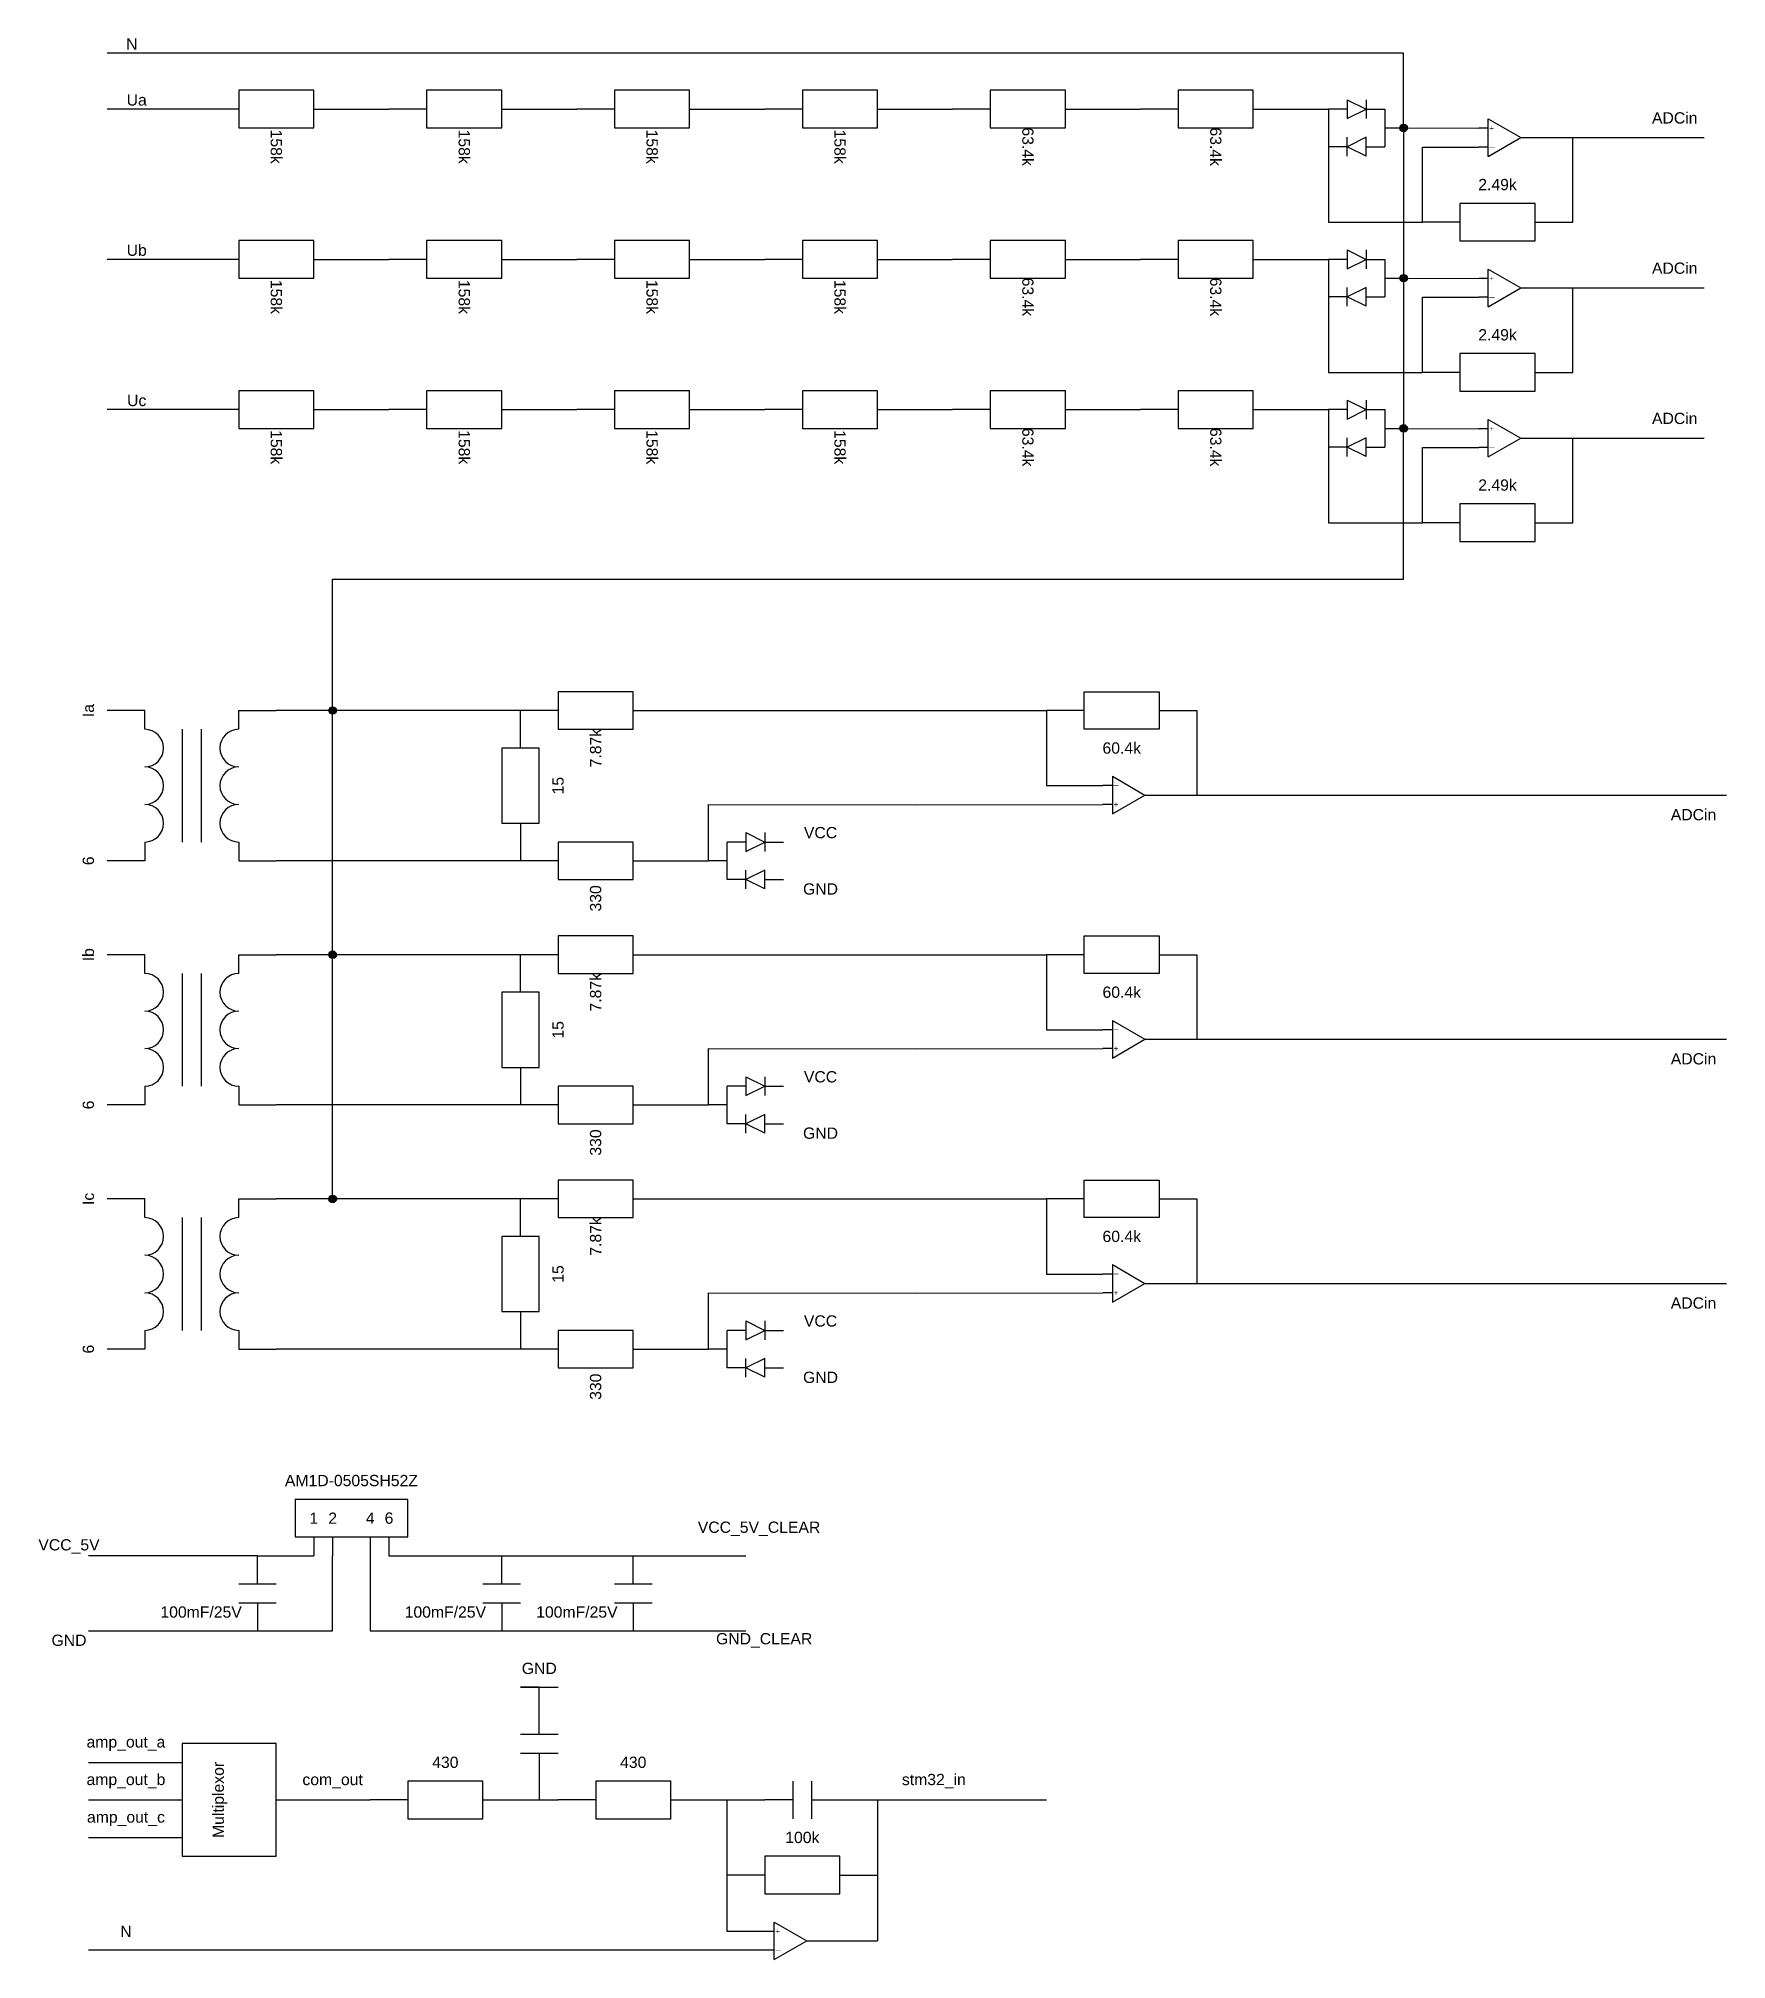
# Model space of a CAD drawing. Header units: inches. Extents: x 2802 to 4152, y -2757 to 2462.
# Drawn here: x 3063.4 to 3288, y 1386.2 to 1642 of the extents above; entities that cross this region are included whole.
import ezdxf

# ---------------------------------------------------------------- set-up
doc = ezdxf.new("R2010")
doc.units = ezdxf.units.IN
doc.header["$MEASUREMENT"] = 0
doc.layers.add('1', color=1, linetype='Continuous')
doc.styles.get("Standard").update_dxf_attribs({"font": 'arial.ttf'})

msp = doc.modelspace()

# ---------------------------------------------------------------- texts
at = {"char_height": 1.5, "attachment_point": 5}
for s, insert in [('N', (3075.78, 1641.21)), ('Ua', (3076.43, 1633.76)), ('ADCin', (3281.08, 1631.37)), ('2.49k', (3257.5, 1622.5)), ('Ub', (3076.43, 1613.76)), ('ADCin', (3281.08, 1611.37)), ('2.49k', (3257.5, 1602.5)), ('Uc', (3076.43, 1593.76)), ('ADCin', (3281.08, 1591.37)), ('2.49k', (3257.5, 1582.5)), ('60.4k', (3207.5, 1547.5)), ('ADCin', (3283.58, 1538.63)), ('VCC', (3167.42, 1536.24)), ('GND', (3167.42, 1528.74)), ('60.4k', (3207.5, 1515)), ('ADCin', (3283.58, 1506.13)), ('VCC', (3167.42, 1503.74)), ('GND', (3167.42, 1496.24)), ('60.4k', (3207.5, 1482.5)), ('ADCin', (3283.58, 1473.63)), ('VCC', (3167.42, 1471.24)), ('GND', (3167.42, 1463.74)), ('AM1D-0505SH52Z ', (3105, 1450)), ('1', (3100, 1445)), ('2', (3102.5, 1445)), ('4', (3107.5, 1445)), ('6', (3110, 1445)), ('VCC_5V', (3067.42, 1441.24)), ('VCC_5V_CLEAR', (3159.24, 1443.58)), ('100mF/25V', (3085, 1432.5)), ('100mF/25V', (3117.5, 1432.5)), ('100mF/25V', (3135, 1432.5)), ('GND', (3067.42, 1428.74)), ('GND_CLEAR', (3159.92, 1428.74)), ('GND', (3130, 1425)), ('amp_out_a', (3075, 1415)), ('430', (3117.5, 1412.5)), ('430', (3142.5, 1412.5)), ('amp_out_b', (3075, 1410)), ('com_out', (3102.5, 1410)), ('stm32_in', (3182.5, 1410)), ('amp_out_c', (3075, 1405)), ('100k', (3165, 1402.5)), ('N', (3075, 1390))]:
    msp.add_mtext_dynamic_manual_height_columns(s, width=5, gutter_width=1, heights=[0], dxfattribs=dict(at, insert=insert))
at = {"attachment_point": 5}
for s, width, insert, char_height, rotation in [('158k', 5, (3095, 1627.55), 1.5, 270), ('158k', 5, (3120, 1627.55), 1.5, 270), ('158k', 5, (3145, 1627.55), 1.5, 270), ('158k', 5, (3170, 1627.55), 1.5, 270), ('63.4k', 5, (3195, 1627.55), 1.5, 270), ('63.4k', 5, (3220, 1627.55), 1.5, 270), ('+', 1, (3256.75, 1630), 0.75, 270), ('|', 1, (3256.75, 1627.5), 0.5, 270), ('158k', 5, (3095, 1607.55), 1.5, 270), ('158k', 5, (3120, 1607.55), 1.5, 270), ('158k', 5, (3145, 1607.55), 1.5, 270), ('158k', 5, (3170, 1607.55), 1.5, 270), ('63.4k', 5, (3195, 1607.55), 1.5, 270), ('63.4k', 5, (3220, 1607.55), 1.5, 270), ('+', 1, (3256.75, 1610), 0.75, 270), ('|', 1, (3256.75, 1607.5), 0.5, 270), ('158k', 5, (3095, 1587.55), 1.5, 270), ('158k', 5, (3120, 1587.55), 1.5, 270), ('158k', 5, (3145, 1587.55), 1.5, 270), ('158k', 5, (3170, 1587.55), 1.5, 270), ('63.4k', 5, (3195, 1587.55), 1.5, 270), ('63.4k', 5, (3220, 1587.55), 1.5, 270), ('+', 1, (3256.75, 1590), 0.75, 270), ('|', 1, (3256.75, 1587.5), 0.5, 270), ('Ia', 5, (3070, 1552.5), 1.5, 90), ('7.87k', 5, (3137.5, 1547.5), 1.5, 90), ('15', 5, (3132.5, 1542.5), 1.5, 90), ('|', 1, (3206.75, 1542.5), 0.5, 270), ('+', 1, (3206.75, 1540), 0.75, 270), ('6', 5, (3070, 1532.5), 1.5, 90), ('330', 5, (3137.5, 1527.5), 1.5, 90), ('Ib', 5, (3070, 1520), 1.5, 90), ('7.87k', 5, (3137.5, 1515), 1.5, 90), ('15', 5, (3132.5, 1510), 1.5, 90), ('|', 1, (3206.75, 1510), 0.5, 270), ('+', 1, (3206.75, 1507.5), 0.75, 270), ('6', 5, (3070, 1500), 1.5, 90), ('330', 5, (3137.5, 1495), 1.5, 90), ('Ic', 5, (3070, 1487.5), 1.5, 90), ('7.87k', 5, (3137.5, 1482.5), 1.5, 90), ('15', 5, (3132.5, 1477.5), 1.5, 90), ('|', 1, (3206.75, 1477.5), 0.5, 270), ('+', 1, (3206.75, 1475), 0.75, 270), ('6', 5, (3070, 1467.5), 1.5, 90), ('330', 5, (3137.5, 1462.5), 1.5, 90), ('Multiplexor ', 5, (3087.5, 1407.5), 1.5, 90), ('+', 1, (3161.75, 1390), 0.75, 270), ('|', 1, (3161.75, 1387.5), 0.5, 270)]:
    msp.add_mtext_dynamic_manual_height_columns(s, width=width, gutter_width=1, heights=[0], dxfattribs=dict(at, insert=insert, char_height=char_height, rotation=rotation))

# ---------------------------------------------------------------- hatches: boundary and pattern name
at = {"layer": '1'}
h = msp.add_hatch(color=256, dxfattribs=at)
h.dxf.hatch_style = 1
h.paths.add_polyline_path([(3245.5, 1630.05, 1), (3244.5, 1630.05, 1)])
h = msp.add_hatch(color=256, dxfattribs=at)
h.dxf.hatch_style = 1
h.paths.add_polyline_path([(3245.5, 1610.05, 1), (3244.5, 1610.05, 1)])
h = msp.add_hatch(color=256, dxfattribs=at)
h.dxf.hatch_style = 1
h.paths.add_polyline_path([(3245.5, 1590.05, 1), (3244.5, 1590.05, 1)])
h = msp.add_hatch(color=256, dxfattribs=at)
h.dxf.hatch_style = 1
h.paths.add_polyline_path([(3103, 1552.5, 1), (3102, 1552.5, 1)])
h = msp.add_hatch(color=256, dxfattribs=at)
h.dxf.hatch_style = 1
h.paths.add_polyline_path([(3103, 1520, 1), (3102, 1520, 1)])
h = msp.add_hatch(color=256, dxfattribs=at)
h.dxf.hatch_style = 1
h.paths.add_polyline_path([(3103, 1487.5, 1), (3102, 1487.5, 1)])

# ---------------------------------------------------------------- linework, layer by layer
for p, q in [((3090, 1635.05), (3090, 1630.05)), ((3100, 1635.05), (3090, 1635.05)), ((3100, 1630.05), (3100, 1635.05)), ((3115, 1635.05), (3115, 1630.05)), ((3125, 1635.05), (3115, 1635.05)), ((3125, 1630.05), (3125, 1635.05)), ((3140, 1635.05), (3140, 1630.05)), ((3150, 1635.05), (3140, 1635.05)), ((3150, 1630.05), (3150, 1635.05)), ((3165, 1635.05), (3165, 1630.05)), ((3175, 1635.05), (3165, 1635.05)), ((3175, 1630.05), (3175, 1635.05)), ((3190, 1635.05), (3190, 1630.05)), ((3200, 1635.05), (3190, 1635.05)), ((3200, 1630.05), (3200, 1635.05)), ((3215, 1635.05), (3215, 1630.05)), ((3225, 1635.05), (3215, 1635.05)), ((3225, 1630.05), (3225, 1635.05)), ((3090, 1632.55), (3085, 1632.55)), ((3100, 1632.55), (3105, 1632.55)), ((3115, 1632.55), (3110, 1632.55)), ((3125, 1632.55), (3130, 1632.55)), ((3140, 1632.55), (3135, 1632.55)), ((3150, 1632.55), (3155, 1632.55)), ((3165, 1632.55), (3160, 1632.55)), ((3175, 1632.55), (3180, 1632.55)), ((3190, 1632.55), (3185, 1632.55)), ((3200, 1632.55), (3205, 1632.55)), ((3215, 1632.55), (3210, 1632.55)), ((3225, 1632.55), (3230, 1632.55)), ((3237.5, 1632.55), (3235, 1632.55)), ((3237.5, 1633.8), (3237.5, 1631.3)), ((3237.5, 1633.8), (3240, 1632.55)), ((3237.5, 1631.3), (3240, 1632.55)), ((3240, 1633.8), (3240, 1631.3)), ((3240, 1632.55), (3242.5, 1632.55)), ((3242.5, 1632.55), (3242.5, 1627.55)), ((3090, 1630.05), (3100, 1630.05)), ((3115, 1630.05), (3125, 1630.05)), ((3140, 1630.05), (3150, 1630.05)), ((3165, 1630.05), (3175, 1630.05)), ((3190, 1630.05), (3200, 1630.05)), ((3215, 1630.05), (3225, 1630.05)), ((3242.5, 1630.05), (3245, 1630.05)), ((3256.25, 1630), (3255, 1630)), ((3256.25, 1626.25), (3256.25, 1631.25)), ((3256.25, 1631.25), (3260.58, 1628.75)), ((3237.5, 1627.55), (3235, 1627.55)), ((3237.5, 1626.3), (3237.5, 1628.8)), ((3240, 1628.8), (3237.5, 1627.55)), ((3240, 1626.3), (3237.5, 1627.55)), ((3240, 1626.3), (3240, 1628.8)), ((3240, 1627.55), (3242.5, 1627.55)), ((3256.25, 1627.5), (3255, 1627.5)), ((3256.25, 1626.25), (3260.58, 1628.75)), ((3260.58, 1628.75), (3261.83, 1628.75)), ((3262.5, 1620), (3252.5, 1620)), ((3252.5, 1620), (3252.5, 1615)), ((3262.5, 1615), (3262.5, 1620)), ((3252.5, 1617.5), (3247.5, 1617.5)), ((3262.5, 1617.5), (3267.5, 1617.5)), ((3090, 1615.05), (3090, 1610.05)), ((3100, 1615.05), (3090, 1615.05)), ((3100, 1610.05), (3100, 1615.05)), ((3115, 1615.05), (3115, 1610.05)), ((3125, 1615.05), (3115, 1615.05)), ((3125, 1610.05), (3125, 1615.05)), ((3140, 1615.05), (3140, 1610.05)), ((3150, 1615.05), (3140, 1615.05)), ((3150, 1610.05), (3150, 1615.05)), ((3165, 1615.05), (3165, 1610.05)), ((3175, 1615.05), (3165, 1615.05)), ((3175, 1610.05), (3175, 1615.05)), ((3190, 1615.05), (3190, 1610.05)), ((3200, 1615.05), (3190, 1615.05)), ((3200, 1610.05), (3200, 1615.05)), ((3215, 1615.05), (3215, 1610.05)), ((3225, 1615.05), (3215, 1615.05)), ((3225, 1610.05), (3225, 1615.05)), ((3237.5, 1613.8), (3237.5, 1611.3)), ((3237.5, 1613.8), (3240, 1612.55)), ((3240, 1613.8), (3240, 1611.3)), ((3252.5, 1615), (3262.5, 1615)), ((3090, 1612.55), (3085, 1612.55)), ((3100, 1612.55), (3105, 1612.55)), ((3115, 1612.55), (3110, 1612.55)), ((3125, 1612.55), (3130, 1612.55)), ((3140, 1612.55), (3135, 1612.55)), ((3150, 1612.55), (3155, 1612.55)), ((3165, 1612.55), (3160, 1612.55)), ((3175, 1612.55), (3180, 1612.55)), ((3190, 1612.55), (3185, 1612.55)), ((3200, 1612.55), (3205, 1612.55)), ((3215, 1612.55), (3210, 1612.55)), ((3225, 1612.55), (3230, 1612.55)), ((3237.5, 1612.55), (3235, 1612.55)), ((3237.5, 1611.3), (3240, 1612.55)), ((3240, 1612.55), (3242.5, 1612.55)), ((3242.5, 1612.55), (3242.5, 1607.55)), ((3256.25, 1606.25), (3256.25, 1611.25)), ((3256.25, 1611.25), (3260.58, 1608.75)), ((3090, 1610.05), (3100, 1610.05)), ((3115, 1610.05), (3125, 1610.05)), ((3140, 1610.05), (3150, 1610.05)), ((3165, 1610.05), (3175, 1610.05)), ((3190, 1610.05), (3200, 1610.05)), ((3215, 1610.05), (3225, 1610.05)), ((3237.5, 1606.3), (3237.5, 1608.8)), ((3240, 1608.8), (3237.5, 1607.55)), ((3240, 1606.3), (3240, 1608.8)), ((3242.5, 1610.05), (3245, 1610.05)), ((3256.25, 1610), (3255, 1610)), ((3256.25, 1606.25), (3260.58, 1608.75)), ((3260.58, 1608.75), (3261.83, 1608.75)), ((3237.5, 1607.55), (3235, 1607.55)), ((3240, 1606.3), (3237.5, 1607.55)), ((3240, 1607.55), (3242.5, 1607.55)), ((3256.25, 1607.5), (3255, 1607.5)), ((3262.5, 1600), (3252.5, 1600)), ((3252.5, 1600), (3252.5, 1595)), ((3262.5, 1595), (3262.5, 1600)), ((3252.5, 1597.5), (3247.5, 1597.5)), ((3262.5, 1597.5), (3267.5, 1597.5)), ((3090, 1595.05), (3090, 1590.05)), ((3100, 1595.05), (3090, 1595.05)), ((3100, 1590.05), (3100, 1595.05)), ((3115, 1595.05), (3115, 1590.05)), ((3125, 1595.05), (3115, 1595.05)), ((3125, 1590.05), (3125, 1595.05)), ((3140, 1595.05), (3140, 1590.05)), ((3150, 1595.05), (3140, 1595.05)), ((3150, 1590.05), (3150, 1595.05)), ((3165, 1595.05), (3165, 1590.05)), ((3175, 1595.05), (3165, 1595.05)), ((3175, 1590.05), (3175, 1595.05)), ((3190, 1595.05), (3190, 1590.05)), ((3200, 1595.05), (3190, 1595.05)), ((3200, 1590.05), (3200, 1595.05)), ((3215, 1595.05), (3215, 1590.05)), ((3225, 1595.05), (3215, 1595.05)), ((3225, 1590.05), (3225, 1595.05)), ((3237.5, 1593.8), (3237.5, 1591.3)), ((3237.5, 1593.8), (3240, 1592.55)), ((3240, 1593.8), (3240, 1591.3)), ((3252.5, 1595), (3262.5, 1595)), ((3090, 1592.55), (3085, 1592.55)), ((3100, 1592.55), (3105, 1592.55)), ((3115, 1592.55), (3110, 1592.55)), ((3125, 1592.55), (3130, 1592.55)), ((3140, 1592.55), (3135, 1592.55)), ((3150, 1592.55), (3155, 1592.55)), ((3165, 1592.55), (3160, 1592.55)), ((3175, 1592.55), (3180, 1592.55)), ((3190, 1592.55), (3185, 1592.55)), ((3200, 1592.55), (3205, 1592.55)), ((3215, 1592.55), (3210, 1592.55)), ((3225, 1592.55), (3230, 1592.55)), ((3237.5, 1592.55), (3235, 1592.55)), ((3237.5, 1591.3), (3240, 1592.55)), ((3240, 1592.55), (3242.5, 1592.55)), ((3242.5, 1592.55), (3242.5, 1587.55)), ((3256.25, 1586.25), (3256.25, 1591.25)), ((3256.25, 1591.25), (3260.58, 1588.75)), ((3090, 1590.05), (3100, 1590.05)), ((3115, 1590.05), (3125, 1590.05)), ((3140, 1590.05), (3150, 1590.05)), ((3165, 1590.05), (3175, 1590.05)), ((3190, 1590.05), (3200, 1590.05)), ((3215, 1590.05), (3225, 1590.05)), ((3237.5, 1586.3), (3237.5, 1588.8)), ((3240, 1588.8), (3237.5, 1587.55)), ((3240, 1586.3), (3240, 1588.8)), ((3242.5, 1590.05), (3245, 1590.05)), ((3256.25, 1590), (3255, 1590)), ((3256.25, 1586.25), (3260.58, 1588.75)), ((3260.58, 1588.75), (3261.83, 1588.75)), ((3237.5, 1587.55), (3235, 1587.55)), ((3240, 1586.3), (3237.5, 1587.55)), ((3240, 1587.55), (3242.5, 1587.55)), ((3256.25, 1587.5), (3255, 1587.5)), ((3262.5, 1580), (3252.5, 1580)), ((3252.5, 1580), (3252.5, 1575)), ((3262.5, 1575), (3262.5, 1580)), ((3252.5, 1577.5), (3247.5, 1577.5)), ((3262.5, 1577.5), (3267.5, 1577.5)), ((3252.5, 1575), (3262.5, 1575)), ((3132.5, 1555), (3132.5, 1550)), ((3142.5, 1555), (3132.5, 1555)), ((3142.5, 1550), (3142.5, 1555)), ((3202.5, 1550), (3202.5, 1555)), ((3202.5, 1555), (3212.5, 1555)), ((3212.5, 1555), (3212.5, 1550)), ((3077.5, 1552.5), (3072.5, 1552.5)), ((3077.5, 1550), (3077.5, 1552.5)), ((3090, 1550), (3090, 1552.5)), ((3090, 1552.5), (3095, 1552.5)), ((3132.5, 1552.5), (3127.5, 1552.5)), ((3127.5, 1547.5), (3127.5, 1552.5)), ((3142.5, 1552.5), (3147.5, 1552.5)), ((3202.5, 1552.5), (3197.5, 1552.5)), ((3212.5, 1552.5), (3217.5, 1552.5)), ((3082.5, 1550), (3082.5, 1535)), ((3085, 1550), (3085, 1535)), ((3132.5, 1550), (3142.5, 1550)), ((3212.5, 1550), (3202.5, 1550)), ((3130, 1547.5), (3125, 1547.5)), ((3125, 1547.5), (3125, 1537.5)), ((3130, 1537.5), (3130, 1547.5)), ((3206.25, 1542.5), (3205, 1542.5)), ((3206.25, 1543.75), (3206.25, 1538.75)), ((3206.25, 1543.75), (3210.58, 1541.25)), ((3206.25, 1540), (3205, 1540)), ((3206.25, 1538.75), (3210.58, 1541.25)), ((3210.58, 1541.25), (3211.83, 1541.25)), ((3125, 1537.5), (3130, 1537.5)), ((3127.5, 1537.5), (3127.5, 1532.5)), ((3077.5, 1535), (3077.5, 1532.5)), ((3090, 1535), (3090, 1532.5)), ((3132.5, 1535), (3132.5, 1530)), ((3142.5, 1535), (3132.5, 1535)), ((3142.5, 1530), (3142.5, 1535)), ((3157.5, 1535), (3155, 1535)), ((3155, 1530), (3155, 1535)), ((3157.5, 1536.25), (3157.5, 1533.75)), ((3157.5, 1536.25), (3160, 1535)), ((3157.5, 1533.75), (3160, 1535)), ((3160, 1536.25), (3160, 1533.75)), ((3160, 1535), (3162.5, 1535)), ((3077.5, 1532.5), (3072.5, 1532.5)), ((3090, 1532.5), (3095, 1532.5)), ((3132.5, 1532.5), (3127.5, 1532.5)), ((3142.5, 1532.5), (3147.5, 1532.5)), ((3155, 1532.5), (3152.5, 1532.5)), ((3132.5, 1530), (3142.5, 1530)), ((3157.5, 1530), (3155, 1530)), ((3157.5, 1528.75), (3157.5, 1531.25)), ((3160, 1531.25), (3157.5, 1530)), ((3160, 1528.75), (3157.5, 1530)), ((3160, 1528.75), (3160, 1531.25)), ((3160, 1530), (3162.5, 1530)), ((3132.5, 1522.5), (3132.5, 1517.5)), ((3142.5, 1522.5), (3132.5, 1522.5)), ((3142.5, 1517.5), (3142.5, 1522.5)), ((3202.5, 1517.5), (3202.5, 1522.5)), ((3202.5, 1522.5), (3212.5, 1522.5)), ((3212.5, 1522.5), (3212.5, 1517.5)), ((3077.5, 1520), (3072.5, 1520)), ((3077.5, 1517.5), (3077.5, 1520)), ((3090, 1517.5), (3090, 1520)), ((3090, 1520), (3095, 1520)), ((3132.5, 1520), (3127.5, 1520)), ((3127.5, 1515), (3127.5, 1520)), ((3142.5, 1520), (3147.5, 1520)), ((3202.5, 1520), (3197.5, 1520)), ((3212.5, 1520), (3217.5, 1520)), ((3082.5, 1517.5), (3082.5, 1502.5)), ((3085, 1517.5), (3085, 1502.5)), ((3132.5, 1517.5), (3142.5, 1517.5)), ((3212.5, 1517.5), (3202.5, 1517.5)), ((3130, 1515), (3125, 1515)), ((3125, 1515), (3125, 1505)), ((3130, 1505), (3130, 1515)), ((3206.25, 1511.25), (3206.25, 1506.25)), ((3206.25, 1511.25), (3210.58, 1508.75)), ((3206.25, 1510), (3205, 1510)), ((3206.25, 1506.25), (3210.58, 1508.75)), ((3210.58, 1508.75), (3211.83, 1508.75)), ((3206.25, 1507.5), (3205, 1507.5)), ((3125, 1505), (3130, 1505)), ((3127.5, 1505), (3127.5, 1500)), ((3157.5, 1503.75), (3157.5, 1501.25)), ((3157.5, 1503.75), (3160, 1502.5)), ((3160, 1503.75), (3160, 1501.25)), ((3077.5, 1502.5), (3077.5, 1500)), ((3090, 1502.5), (3090, 1500)), ((3132.5, 1502.5), (3132.5, 1497.5)), ((3142.5, 1502.5), (3132.5, 1502.5)), ((3142.5, 1497.5), (3142.5, 1502.5)), ((3157.5, 1502.5), (3155, 1502.5)), ((3155, 1497.5), (3155, 1502.5)), ((3157.5, 1501.25), (3160, 1502.5)), ((3160, 1502.5), (3162.5, 1502.5)), ((3077.5, 1500), (3072.5, 1500)), ((3090, 1500), (3095, 1500)), ((3132.5, 1500), (3127.5, 1500)), ((3142.5, 1500), (3147.5, 1500)), ((3155, 1500), (3152.5, 1500)), ((3157.5, 1496.25), (3157.5, 1498.75)), ((3160, 1498.75), (3157.5, 1497.5)), ((3160, 1496.25), (3160, 1498.75)), ((3132.5, 1497.5), (3142.5, 1497.5)), ((3157.5, 1497.5), (3155, 1497.5)), ((3160, 1496.25), (3157.5, 1497.5)), ((3160, 1497.5), (3162.5, 1497.5)), ((3132.5, 1490), (3132.5, 1485)), ((3142.5, 1490), (3132.5, 1490)), ((3142.5, 1485), (3142.5, 1490)), ((3202.5, 1485), (3202.5, 1490)), ((3202.5, 1490), (3212.5, 1490)), ((3212.5, 1490), (3212.5, 1485)), ((3077.5, 1487.5), (3072.5, 1487.5)), ((3077.5, 1485), (3077.5, 1487.5)), ((3090, 1485), (3090, 1487.5)), ((3090, 1487.5), (3095, 1487.5)), ((3132.5, 1487.5), (3127.5, 1487.5)), ((3127.5, 1482.5), (3127.5, 1487.5)), ((3142.5, 1487.5), (3147.5, 1487.5)), ((3202.5, 1487.5), (3197.5, 1487.5)), ((3212.5, 1487.5), (3217.5, 1487.5)), ((3082.5, 1485), (3082.5, 1470)), ((3085, 1485), (3085, 1470)), ((3132.5, 1485), (3142.5, 1485)), ((3212.5, 1485), (3202.5, 1485)), ((3130, 1482.5), (3125, 1482.5)), ((3125, 1482.5), (3125, 1472.5)), ((3130, 1472.5), (3130, 1482.5)), ((3206.25, 1478.75), (3206.25, 1473.75)), ((3206.25, 1478.75), (3210.58, 1476.25)), ((3206.25, 1477.5), (3205, 1477.5)), ((3206.25, 1473.75), (3210.58, 1476.25)), ((3210.58, 1476.25), (3211.83, 1476.25)), ((3206.25, 1475), (3205, 1475)), ((3125, 1472.5), (3130, 1472.5)), ((3127.5, 1472.5), (3127.5, 1467.5)), ((3157.5, 1471.25), (3157.5, 1468.75)), ((3157.5, 1471.25), (3160, 1470)), ((3160, 1471.25), (3160, 1468.75)), ((3077.5, 1470), (3077.5, 1467.5)), ((3090, 1470), (3090, 1467.5)), ((3132.5, 1470), (3132.5, 1465)), ((3142.5, 1470), (3132.5, 1470)), ((3142.5, 1465), (3142.5, 1470)), ((3157.5, 1470), (3155, 1470)), ((3155, 1465), (3155, 1470)), ((3157.5, 1468.75), (3160, 1470)), ((3160, 1470), (3162.5, 1470)), ((3077.5, 1467.5), (3072.5, 1467.5)), ((3090, 1467.5), (3095, 1467.5)), ((3132.5, 1467.5), (3127.5, 1467.5)), ((3142.5, 1467.5), (3147.5, 1467.5)), ((3155, 1467.5), (3152.5, 1467.5)), ((3157.5, 1463.75), (3157.5, 1466.25)), ((3160, 1466.25), (3157.5, 1465)), ((3160, 1463.75), (3160, 1466.25)), ((3132.5, 1465), (3142.5, 1465)), ((3157.5, 1465), (3155, 1465)), ((3160, 1463.75), (3157.5, 1465)), ((3160, 1465), (3162.5, 1465)), ((3097.5, 1447.5), (3097.5, 1442.5)), ((3112.5, 1447.5), (3097.5, 1447.5)), ((3112.5, 1442.5), (3112.5, 1447.5)), ((3097.5, 1442.5), (3112.5, 1442.5)), ((3100, 1442.5), (3100, 1440)), ((3102.5, 1442.5), (3102.5, 1440)), ((3107.5, 1442.5), (3107.5, 1440)), ((3110, 1442.5), (3110, 1440)), ((3092.5, 1436.24), (3092.5, 1440)), ((3125, 1436.24), (3125, 1440)), ((3142.5, 1436.24), (3142.5, 1440)), ((3090, 1436.24), (3095, 1436.24)), ((3122.5, 1436.24), (3127.5, 1436.24)), ((3140, 1436.24), (3145, 1436.24)), ((3090, 1433.74), (3095, 1433.74)), ((3092.5, 1433.74), (3092.5, 1430)), ((3122.5, 1433.74), (3127.5, 1433.74)), ((3125, 1433.74), (3125, 1430)), ((3140, 1433.74), (3145, 1433.74)), ((3142.5, 1433.74), (3142.5, 1430)), ((3130, 1416.24), (3130, 1420)), ((3095, 1415), (3082.5, 1415)), ((3082.5, 1415), (3082.5, 1400)), ((3095, 1400), (3095, 1415)), ((3127.5, 1416.24), (3132.5, 1416.24)), ((3127.5, 1413.74), (3132.5, 1413.74)), ((3130, 1413.74), (3130, 1410)), ((3122.5, 1410), (3112.5, 1410)), ((3112.5, 1410), (3112.5, 1405)), ((3122.5, 1405), (3122.5, 1410)), ((3147.5, 1410), (3137.5, 1410)), ((3137.5, 1410), (3137.5, 1405)), ((3147.5, 1405), (3147.5, 1410)), ((3163.74, 1410), (3163.74, 1405)), ((3166.24, 1410), (3166.24, 1405)), ((3112.5, 1407.5), (3107.5, 1407.5)), ((3122.5, 1407.5), (3127.5, 1407.5)), ((3137.5, 1407.5), (3132.5, 1407.5)), ((3147.5, 1407.5), (3152.5, 1407.5)), ((3163.74, 1407.5), (3160, 1407.5)), ((3166.24, 1407.5), (3170, 1407.5)), ((3112.5, 1405), (3122.5, 1405)), ((3137.5, 1405), (3147.5, 1405)), ((3082.5, 1400), (3095, 1400)), ((3170, 1400), (3160, 1400)), ((3160, 1400), (3160, 1395)), ((3170, 1395), (3170, 1400)), ((3160, 1397.5), (3155, 1397.5)), ((3170, 1397.5), (3175, 1397.5)), ((3160, 1395), (3170, 1395)), ((3161.25, 1386.25), (3161.25, 1391.25)), ((3161.25, 1391.25), (3165.58, 1388.75)), ((3161.25, 1390), (3160, 1390)), ((3161.25, 1386.25), (3165.58, 1388.75)), ((3165.58, 1388.75), (3166.83, 1388.75)), ((3161.25, 1387.5), (3160, 1387.5))]:
    msp.add_line(p, q)
for centre, start, end in [((3077.5, 1547.5), 270, 90), ((3090, 1547.5), 90, 270), ((3077.5, 1542.5), 270, 90), ((3090, 1542.5), 90, 270), ((3077.5, 1537.5), 270, 90), ((3090, 1537.5), 90, 270), ((3077.5, 1515), 270, 90), ((3090, 1515), 90, 270), ((3077.5, 1510), 270, 90), ((3090, 1510), 90, 270), ((3077.5, 1505), 270, 90), ((3090, 1505), 90, 270), ((3077.5, 1482.5), 270, 90), ((3090, 1482.5), 90, 270), ((3077.5, 1477.5), 270, 90), ((3090, 1477.5), 90, 270), ((3077.5, 1472.5), 270, 90), ((3090, 1472.5), 90, 270)]:
    msp.add_arc(centre, 2.5, start, end)
for p, q in [((3245, 1640), (3072.5, 1640)), ((3245, 1630.05), (3245, 1640)), ((3085, 1632.55), (3072.5, 1632.55)), ((3105, 1632.55), (3110, 1632.55)), ((3130, 1632.55), (3135, 1632.55)), ((3155, 1632.55), (3160, 1632.55)), ((3180, 1632.55), (3185, 1632.55)), ((3205, 1632.55), (3210, 1632.55)), ((3230, 1632.55), (3235, 1632.55)), ((3235, 1632.55), (3235, 1627.55)), ((3245, 1630.05), (3255, 1630)), ((3245, 1630.05), (3245, 1590.05)), ((3235, 1627.55), (3235, 1622.5)), ((3247.5, 1617.5), (3247.5, 1627.5)), ((3247.5, 1627.5), (3255, 1627.5)), ((3261.83, 1628.75), (3267.5, 1628.75)), ((3267.5, 1617.5), (3267.5, 1628.75)), ((3267.5, 1628.75), (3285, 1628.75)), ((3235, 1622.5), (3235, 1617.5)), ((3235, 1617.5), (3242.5, 1617.5)), ((3242.5, 1617.5), (3247.5, 1617.5)), ((3085, 1612.55), (3072.5, 1612.55)), ((3105, 1612.55), (3110, 1612.55)), ((3130, 1612.55), (3135, 1612.55)), ((3155, 1612.55), (3160, 1612.55)), ((3180, 1612.55), (3185, 1612.55)), ((3205, 1612.55), (3210, 1612.55)), ((3230, 1612.55), (3235, 1612.55)), ((3235, 1612.55), (3235, 1607.55)), ((3245, 1610.05), (3255, 1610)), ((3261.83, 1608.75), (3267.5, 1608.75)), ((3267.5, 1597.5), (3267.5, 1608.75)), ((3267.5, 1608.75), (3285, 1608.75)), ((3235, 1607.55), (3235, 1602.5)), ((3247.5, 1597.5), (3247.5, 1607.5)), ((3247.5, 1607.5), (3255, 1607.5)), ((3235, 1602.5), (3235, 1597.5)), ((3235, 1597.5), (3242.5, 1597.5)), ((3242.5, 1597.5), (3247.5, 1597.5)), ((3085, 1592.55), (3072.5, 1592.55)), ((3105, 1592.55), (3110, 1592.55)), ((3130, 1592.55), (3135, 1592.55)), ((3155, 1592.55), (3160, 1592.55)), ((3180, 1592.55), (3185, 1592.55)), ((3205, 1592.55), (3210, 1592.55)), ((3230, 1592.55), (3235, 1592.55)), ((3235, 1592.55), (3235, 1587.55)), ((3245, 1590.05), (3255, 1590)), ((3245, 1570), (3245, 1590.05)), ((3261.83, 1588.75), (3267.5, 1588.75)), ((3267.5, 1577.5), (3267.5, 1588.75)), ((3267.5, 1588.75), (3285, 1588.75)), ((3235, 1587.55), (3235, 1582.5)), ((3247.5, 1577.5), (3247.5, 1587.5)), ((3247.5, 1587.5), (3255, 1587.5)), ((3235, 1582.5), (3235, 1577.5)), ((3235, 1577.5), (3242.5, 1577.5)), ((3242.5, 1577.5), (3247.5, 1577.5)), ((3102.5, 1487.5), (3102.5, 1570)), ((3102.5, 1570), (3242.5, 1570)), ((3242.5, 1570), (3245, 1570)), ((3127.5, 1552.5), (3095, 1552.5)), ((3147.5, 1552.5), (3180, 1552.5)), ((3180, 1552.5), (3197.5, 1552.5)), ((3197.5, 1552.5), (3197.5, 1542.5)), ((3217.5, 1552.5), (3217.5, 1541.25)), ((3197.5, 1542.5), (3205, 1542.5)), ((3152.5, 1532.5), (3152.5, 1540)), ((3152.5, 1540), (3180, 1539.95)), ((3180, 1539.95), (3205, 1540)), ((3211.83, 1541.25), (3217.5, 1541.25)), ((3217.5, 1541.25), (3287.98, 1541.25)), ((3127.5, 1532.5), (3095, 1532.5)), ((3147.5, 1532.5), (3152.5, 1532.5)), ((3127.5, 1520), (3095, 1520)), ((3147.5, 1520), (3180, 1520)), ((3180, 1520), (3197.5, 1520)), ((3197.5, 1520), (3197.5, 1510)), ((3217.5, 1520), (3217.5, 1508.75)), ((3197.5, 1510), (3205, 1510)), ((3211.83, 1508.75), (3217.5, 1508.75)), ((3217.5, 1508.75), (3287.98, 1508.75)), ((3152.5, 1500), (3152.5, 1507.5)), ((3152.5, 1507.5), (3180, 1507.45)), ((3180, 1507.45), (3205, 1507.5)), ((3127.5, 1500), (3095, 1500)), ((3147.5, 1500), (3152.5, 1500)), ((3127.5, 1487.5), (3095, 1487.5)), ((3147.5, 1487.5), (3180, 1487.5)), ((3180, 1487.5), (3197.5, 1487.5)), ((3197.5, 1487.5), (3197.5, 1477.5)), ((3217.5, 1487.5), (3217.5, 1476.25)), ((3197.5, 1477.5), (3205, 1477.5)), ((3211.83, 1476.25), (3217.5, 1476.25)), ((3217.5, 1476.25), (3287.98, 1476.25)), ((3152.5, 1467.5), (3152.5, 1475)), ((3152.5, 1475), (3180, 1474.95)), ((3180, 1474.95), (3205, 1475)), ((3127.5, 1467.5), (3095, 1467.5)), ((3147.5, 1467.5), (3152.5, 1467.5)), ((3092.5, 1440), (3070, 1440)), ((3092.5, 1440), (3100, 1440)), ((3102.5, 1430), (3102.5, 1440)), ((3107.5, 1440), (3107.5, 1430)), ((3110, 1440), (3125, 1440)), ((3125, 1440), (3157.5, 1440)), ((3070, 1430), (3092.5, 1430)), ((3092.5, 1430), (3102.5, 1430)), ((3107.5, 1430), (3125, 1430)), ((3125, 1430), (3157.5, 1430)), ((3130, 1422.5), (3127.5, 1422.5)), ((3127.5, 1422.5), (3132.5, 1422.5)), ((3130, 1420), (3130, 1422.5)), ((3070, 1412.5), (3082.5, 1412.5)), ((3130, 1410), (3130, 1407.5)), ((3070, 1407.5), (3082.5, 1407.5)), ((3095, 1407.5), (3107.5, 1407.5)), ((3127.5, 1407.5), (3132.5, 1407.5)), ((3152.5, 1407.5), (3160, 1407.5)), ((3155, 1397.5), (3155, 1407.5)), ((3170, 1407.5), (3175, 1407.5)), ((3175, 1407.5), (3175, 1397.5)), ((3175, 1407.5), (3197.5, 1407.5)), ((3070, 1402.5), (3082.5, 1402.5)), ((3155, 1390), (3155, 1397.5)), ((3175, 1397.5), (3175, 1388.75)), ((3160, 1390), (3155, 1390)), ((3166.83, 1388.75), (3175, 1388.75)), ((3160, 1387.5), (3070, 1387.5))]:
    msp.add_line(p, q, dxfattribs=at)
for centre in [(3245, 1630.05), (3245, 1610.05), (3245, 1590.05), (3102.5, 1552.5), (3102.5, 1520), (3102.5, 1487.5)]:
    msp.add_circle(centre, 0.5, dxfattribs=at)

msp.set_redraw_order([(e.dxf.handle, doc.entitydb.next_handle()) for e in msp.query("TEXT MTEXT ATTDEF DIMENSION ARC_DIMENSION")])  # texts and dimensions are drawn at this point

doc.saveas('drawing.dxf')
